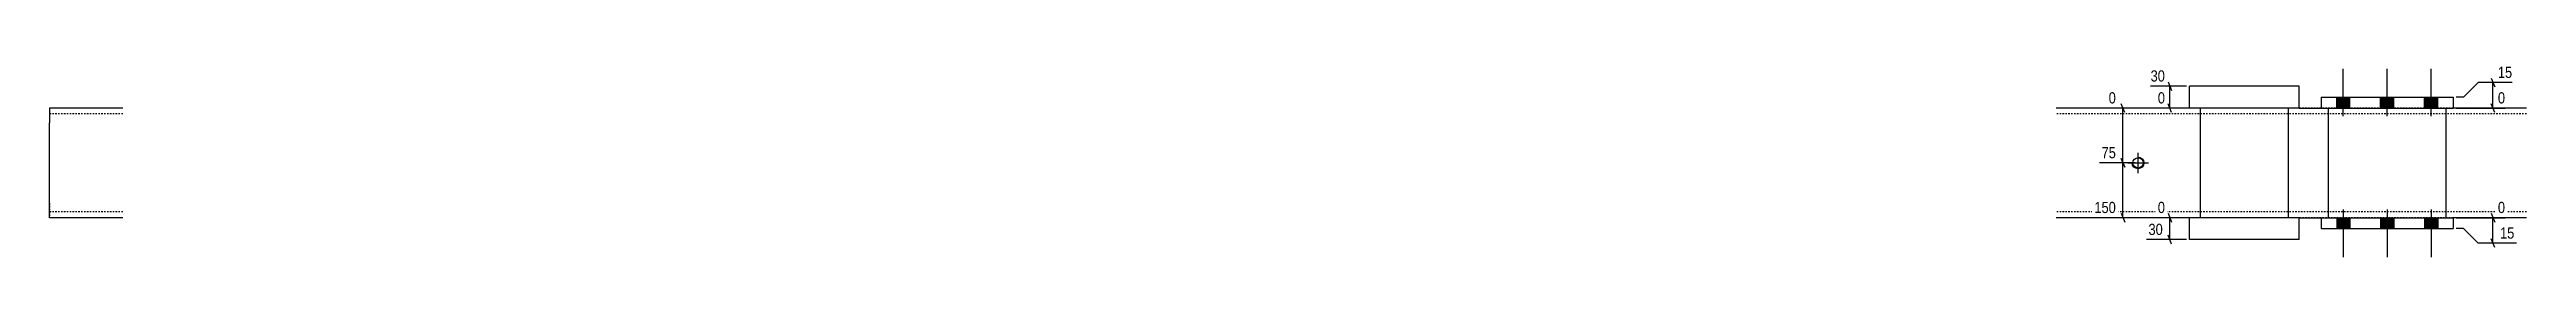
# Model space of a CAD drawing. Header units: millimetres. Extents: x 26 to 42810, y 6 to 1552.
# Drawn here: x 16502 to 19882, y 6 to 270 of the extents above; entities that cross this region are included whole.
import ezdxf

# ---------------------------------------------------------------- set-up
doc = ezdxf.new("R2010")
doc.units = ezdxf.units.MM
doc.linetypes.add('DXK_LINE_DOT2', pattern=[3.9198, 1.9599, -1.9599])
doc.layers.add('MÅLSÆTNING', color=7, linetype='Continuous')
doc.layers.add('STÅL', color=7, linetype='Continuous')
doc.styles.add('Arial Narrow', font='ARIALN.TTF', dxfattribs={"height": 0.2})

msp = doc.modelspace()

# ---------------------------------------------------------------- hatches: boundary and pattern name
at = {"layer": 'STÅL', "linetype": 'Continuous'}
for points in [[(19623.2, 209.6), (19641.2, 209.6), (19641.2, 224.6), (19623.2, 224.6)], [(19623.2, 209.6), (19641.2, 209.6), (19641.2, 224.6), (19623.2, 224.6)], [(19683.2, 209.6), (19701.2, 209.6), (19701.2, 224.6), (19683.2, 224.6)], [(19683.2, 209.6), (19701.2, 209.6), (19701.2, 224.6), (19683.2, 224.6)], [(19743.2, 209.6), (19761.2, 209.6), (19761.2, 224.6), (19743.2, 224.6)], [(19743.2, 209.6), (19761.2, 209.6), (19761.2, 224.6), (19743.2, 224.6)], [(19623.2, 44.6), (19641.2, 44.6), (19641.2, 59.6), (19623.2, 59.6)], [(19623.2, 44.6), (19641.2, 44.6), (19641.2, 59.6), (19623.2, 59.6)], [(19683.2, 44.6), (19701.2, 44.6), (19701.2, 59.6), (19683.2, 59.6)], [(19683.2, 44.6), (19701.2, 44.6), (19701.2, 59.6), (19683.2, 59.6)], [(19743.2, 44.6), (19761.2, 44.6), (19761.2, 59.6), (19743.2, 59.6)], [(19743.2, 44.6), (19761.2, 44.6), (19761.2, 59.6), (19743.2, 59.6)]]:
    msp.add_hatch(color=96, dxfattribs=at).paths.add_polyline_path(points)

# ---------------------------------------------------------------- linework, layer by layer
at = {"layer": 'MÅLSÆTNING', "color": 7, "linetype": 'Continuous'}
for p, q in [((19418.2, 239.6), (19369.3, 239.6)), ((19393.2, 245.6), (19398, 233.6)), ((19395.6, 209.6), (19395.6, 239.6)), ((19816.4, 244.6), (19796.4, 224.6)), ((19862.7, 244.6), (19816.4, 244.6)), ((19834, 250.6), (19838.8, 238.6)), ((19836.4, 209.6), (19836.4, 244.6)), ((19418.2, 209.6), (19309.2, 209.6)), ((19334, 203.6), (19329.2, 215.6)), ((19331.6, 134.6), (19331.6, 209.6)), ((19418.2, 209.6), (19379.1, 209.6)), ((19398, 203.6), (19393.2, 215.6)), ((19796.4, 224.6), (19786.2, 224.6)), ((19786.2, 209.6), (19852.9, 209.6)), ((19838.8, 203.6), (19834, 215.6)), ((19329.2, 140.6), (19334, 128.6)), ((19334, 128.6), (19329.2, 140.6)), ((19348.2, 134.6), (19299.4, 134.6)), ((19348.2, 134.6), (19299.4, 134.6)), ((19331.6, 59.6), (19331.6, 134.6)), ((19329.2, 65.6), (19334, 53.6)), ((19418.2, 59.6), (19379.1, 59.6)), ((19393.2, 65.6), (19398, 53.6)), ((19398, 23.6), (19393.2, 35.6)), ((19395.6, 29.6), (19395.6, 59.6)), ((19786.2, 59.6), (19852.9, 59.6)), ((19796.4, 44.6), (19786.2, 44.6)), ((19816.4, 24.6), (19796.4, 44.6)), ((19834, 65.6), (19838.8, 53.6)), ((19836.4, 24.6), (19836.4, 59.6)), ((19418.2, 29.6), (19363.5, 29.6)), ((19868.5, 24.6), (19816.4, 24.6)), ((19838.8, 18.6), (19834, 30.6))]:
    msp.add_line(p, q, dxfattribs=at)
at = {"layer": 'STÅL', "color": 2, "linetype": 'Continuous'}
for p, q in [((19572.2, 239.6), (19422.2, 239.6)), ((19422.2, 209.6), (19422.2, 239.6)), ((19572.2, 209.6), (19572.2, 239.6)), ((16502.2, 209.6), (16502.2, 189.6)), ((16602.2, 209.6), (16502.2, 209.6)), ((19422.2, 209.6), (19240.2, 209.6)), ((19572.2, 209.6), (19422.2, 209.6)), ((19437.2, 59.6), (19437.2, 209.6)), ((19557.2, 209.6), (19557.2, 59.6)), ((19572.2, 209.6), (19602.2, 209.6)), ((19602.2, 224.6), (19782.2, 224.6)), ((19602.2, 224.6), (19602.2, 209.6)), ((19602.2, 209.6), (19782.2, 209.6)), ((19612.2, 59.6), (19612.2, 209.6)), ((19772.2, 209.6), (19772.2, 59.6)), ((19782.2, 224.6), (19782.2, 209.6)), ((19882.2, 209.6), (19782.2, 209.6)), ((16502.2, 79.6), (16502.2, 189.6)), ((16502.2, 59.6), (16502.2, 79.6)), ((16602.2, 59.6), (16502.2, 59.6)), ((19422.2, 59.6), (19240.2, 59.6)), ((19572.2, 59.6), (19422.2, 59.6)), ((19422.2, 29.6), (19422.2, 59.6)), ((19572.2, 59.6), (19602.2, 59.6)), ((19572.2, 29.6), (19572.2, 59.6)), ((19602.2, 59.6), (19782.2, 59.6)), ((19602.2, 59.6), (19602.2, 44.6)), ((19602.2, 44.6), (19782.2, 44.6)), ((19882.2, 59.6), (19782.2, 59.6)), ((19782.2, 59.6), (19782.2, 44.6)), ((19572.2, 29.6), (19422.2, 29.6))]:
    msp.add_line(p, q, dxfattribs=at)
at = {"layer": 'STÅL', "color": 96, "linetype": 'Continuous'}
for p, q in [((19632.2, 198.6), (19632.2, 263.6)), ((19632.2, 198.6), (19632.2, 263.6)), ((19692.2, 198.6), (19692.2, 263.6)), ((19692.2, 198.6), (19692.2, 263.6)), ((19752.2, 198.6), (19752.2, 263.6)), ((19752.2, 198.6), (19752.2, 263.6)), ((19623.2, 209.6), (19623.2, 224.6)), ((19623.2, 209.6), (19623.2, 224.6)), ((19641.2, 209.6), (19641.2, 224.6)), ((19641.2, 209.6), (19641.2, 224.6)), ((19683.2, 209.6), (19683.2, 224.6)), ((19683.2, 209.6), (19683.2, 224.6)), ((19701.2, 209.6), (19701.2, 224.6)), ((19701.2, 209.6), (19701.2, 224.6)), ((19743.2, 209.6), (19743.2, 224.6)), ((19743.2, 209.6), (19743.2, 224.6)), ((19761.2, 209.6), (19761.2, 224.6)), ((19761.2, 209.6), (19761.2, 224.6)), ((19345.2, 134.6), (19345.7, 137.3)), ((19345.7, 137.3), (19347.2, 139.5)), ((19347.2, 139.5), (19349.5, 141.1)), ((19349.5, 141.1), (19352.2, 141.6)), ((19352.2, 120.6), (19352.2, 148.6)), ((19352.2, 142.6), (19352.2, 142.6)), ((19352.2, 142.6), (19355.2, 142)), ((19352.2, 141.6), (19352.2, 141.6)), ((19352.2, 141.6), (19354.9, 141.1)), ((19354.9, 141.1), (19357.1, 139.5)), ((19355.2, 142), (19357.8, 140.3)), ((19357.1, 139.5), (19358.6, 137.3)), ((19357.8, 140.3), (19359.6, 137.7)), ((19358.6, 137.3), (19359.2, 134.6)), ((19359.6, 137.7), (19360.2, 134.6)), ((19338.2, 134.6), (19366.2, 134.6)), ((19344.8, 131.5), (19344.2, 134.6)), ((19344.2, 134.6), (19344.2, 134.6)), ((19346.5, 128.9), (19344.8, 131.5)), ((19345.7, 131.9), (19345.2, 134.6)), ((19345.2, 134.6), (19345.2, 134.6)), ((19347.2, 129.6), (19345.7, 131.9)), ((19349.1, 127.2), (19346.5, 128.9)), ((19349.5, 128.1), (19347.2, 129.6)), ((19352.2, 126.6), (19349.1, 127.2)), ((19352.2, 127.6), (19349.5, 128.1)), ((19354.9, 128.1), (19352.2, 127.6)), ((19352.2, 127.6), (19352.2, 127.6)), ((19355.2, 127.2), (19352.2, 126.6)), ((19352.2, 126.6), (19352.2, 126.6)), ((19357.1, 129.6), (19354.9, 128.1)), ((19357.8, 128.9), (19355.2, 127.2)), ((19358.6, 131.9), (19357.1, 129.6)), ((19359.6, 131.5), (19357.8, 128.9)), ((19359.2, 134.6), (19358.6, 131.9)), ((19359.2, 134.6), (19359.2, 134.6)), ((19360.2, 134.6), (19359.6, 131.5)), ((19360.2, 134.6), (19360.2, 134.6)), ((19632.2, 70.6), (19632.2, 5.6)), ((19632.2, 70.6), (19632.2, 5.6)), ((19692.2, 70.6), (19692.2, 5.6)), ((19692.2, 70.6), (19692.2, 5.6)), ((19752.2, 70.6), (19752.2, 5.6)), ((19752.2, 70.6), (19752.2, 5.6)), ((19623.2, 59.6), (19623.2, 44.6)), ((19623.2, 59.6), (19623.2, 44.6)), ((19641.2, 59.6), (19641.2, 44.6)), ((19641.2, 59.6), (19641.2, 44.6)), ((19683.2, 59.6), (19683.2, 44.6)), ((19683.2, 59.6), (19683.2, 44.6)), ((19701.2, 59.6), (19701.2, 44.6)), ((19701.2, 59.6), (19701.2, 44.6)), ((19743.2, 59.6), (19743.2, 44.6)), ((19743.2, 59.6), (19743.2, 44.6)), ((19761.2, 59.6), (19761.2, 44.6)), ((19761.2, 59.6), (19761.2, 44.6))]:
    msp.add_line(p, q, dxfattribs=at)
at = {"layer": 'STÅL', "color": 7, "linetype": 'DXK_LINE_DOT2'}
for p, q in [((16502.2, 209.6), (16502.2, 203.7)), ((19572.2, 209.6), (19422.2, 209.6)), ((19437.2, 59.6), (19437.2, 209.6)), ((19557.2, 209.6), (19557.2, 59.6)), ((19782.2, 209.6), (19572.2, 209.6)), ((19612.2, 59.6), (19612.2, 209.6)), ((19772.2, 209.6), (19772.2, 59.6)), ((16602.2, 201.6), (16502.2, 201.6)), ((19882.2, 201.6), (19240.2, 201.6)), ((16502.2, 79.6), (16502.2, 61.1)), ((16602.2, 67.6), (16502.2, 67.6)), ((19882.2, 67.6), (19240.2, 67.6)), ((19572.2, 59.6), (19422.2, 59.6)), ((19782.2, 59.6), (19572.2, 59.6))]:
    msp.add_line(p, q, dxfattribs=at)

# ---------------------------------------------------------------- next in the draw order: wipeouts: each hides what was drawn before it
at = {"color": 0, "linetype": 'Continuous'}
for points in [[(19392, 242.8), (19392, 265.2), (19366.1, 265.2), (19366.1, 242.8)], [(19865.9, 247.8), (19865.9, 270.2), (19840, 270.2), (19840, 247.8)], [(19325.1, 212.8), (19325.1, 235.2), (19308.9, 235.2), (19308.9, 212.8)], [(19325.1, 137.8), (19325.1, 160.2), (19299.2, 160.2), (19299.2, 137.8)], [(19392, 62.8), (19392, 85.2), (19375.9, 85.2), (19375.9, 62.8)], [(19856.1, 62.8), (19856.1, 85.2), (19840, 85.2), (19840, 62.8)]]:
    msp.add_wipeout(points, dxfattribs=at).dxf.layer = 'MÅLSÆTNING'

# ---------------------------------------------------------------- next in the draw order: texts
at = {"layer": 'MÅLSÆTNING', "color": 3, "linetype": 'Continuous', "style": 'Arial Narrow'}
for s, height, p in [('0', 15.3, (19312.1, 216)), ('75', 15.27, (19302.4, 141))]:
    msp.add_text(s, height=height, dxfattribs=at).set_placement(p)

# ---------------------------------------------------------------- next in the draw order: wipeouts: each hides what was drawn before it
at = {"color": 0, "linetype": 'Continuous'}
for points in [[(19392, 212.8), (19392, 235.2), (19375.9, 235.2), (19375.9, 212.8)], [(19856.1, 212.8), (19856.1, 235.2), (19840, 235.2), (19840, 212.8)], [(19389.1, 32.8), (19389.1, 55.2), (19363.2, 55.2), (19363.2, 32.8)], [(19868.8, 27.8), (19868.8, 50.2), (19842.9, 50.2), (19842.9, 27.8)]]:
    msp.add_wipeout(points, dxfattribs=at).dxf.layer = 'MÅLSÆTNING'

# ---------------------------------------------------------------- next in the draw order: linework, layer by layer
at = {"layer": 'MÅLSÆTNING', "color": 7, "linetype": 'Continuous'}
msp.add_line((19418.2, 59.6), (19289.7, 59.6), dxfattribs=at)

# ---------------------------------------------------------------- next in the draw order: texts
at = {"layer": 'MÅLSÆTNING', "color": 3, "linetype": 'Continuous', "style": 'Arial Narrow'}
for s, height, p in [('30', 15.27, (19369.3, 246)), ('15', 15.27, (19843.2, 251)), ('0', 15.3, (19379.1, 216)), ('0', 15.3, (19843.2, 216)), ('0', 15.3, (19379.1, 66)), ('0', 15.3, (19843.2, 66)), ('30', 15.27, (19366.4, 36)), ('15', 15.27, (19846.1, 31))]:
    msp.add_text(s, height=height, dxfattribs=at).set_placement(p)

# ---------------------------------------------------------------- next in the draw order: wipeouts: each hides what was drawn before it
at = {"color": 0, "linetype": 'Continuous'}
msp.add_wipeout([(19325.1, 62.8), (19325.1, 85.2), (19289.4, 85.2), (19289.4, 62.8)], dxfattribs=at).dxf.layer = 'MÅLSÆTNING'

# ---------------------------------------------------------------- next in the draw order: texts
at = {"layer": 'MÅLSÆTNING', "color": 3, "linetype": 'Continuous', "style": 'Arial Narrow'}
msp.add_text('150', height=15.27, dxfattribs=at).set_placement((19292.6, 66))

doc.saveas('drawing.dxf')
